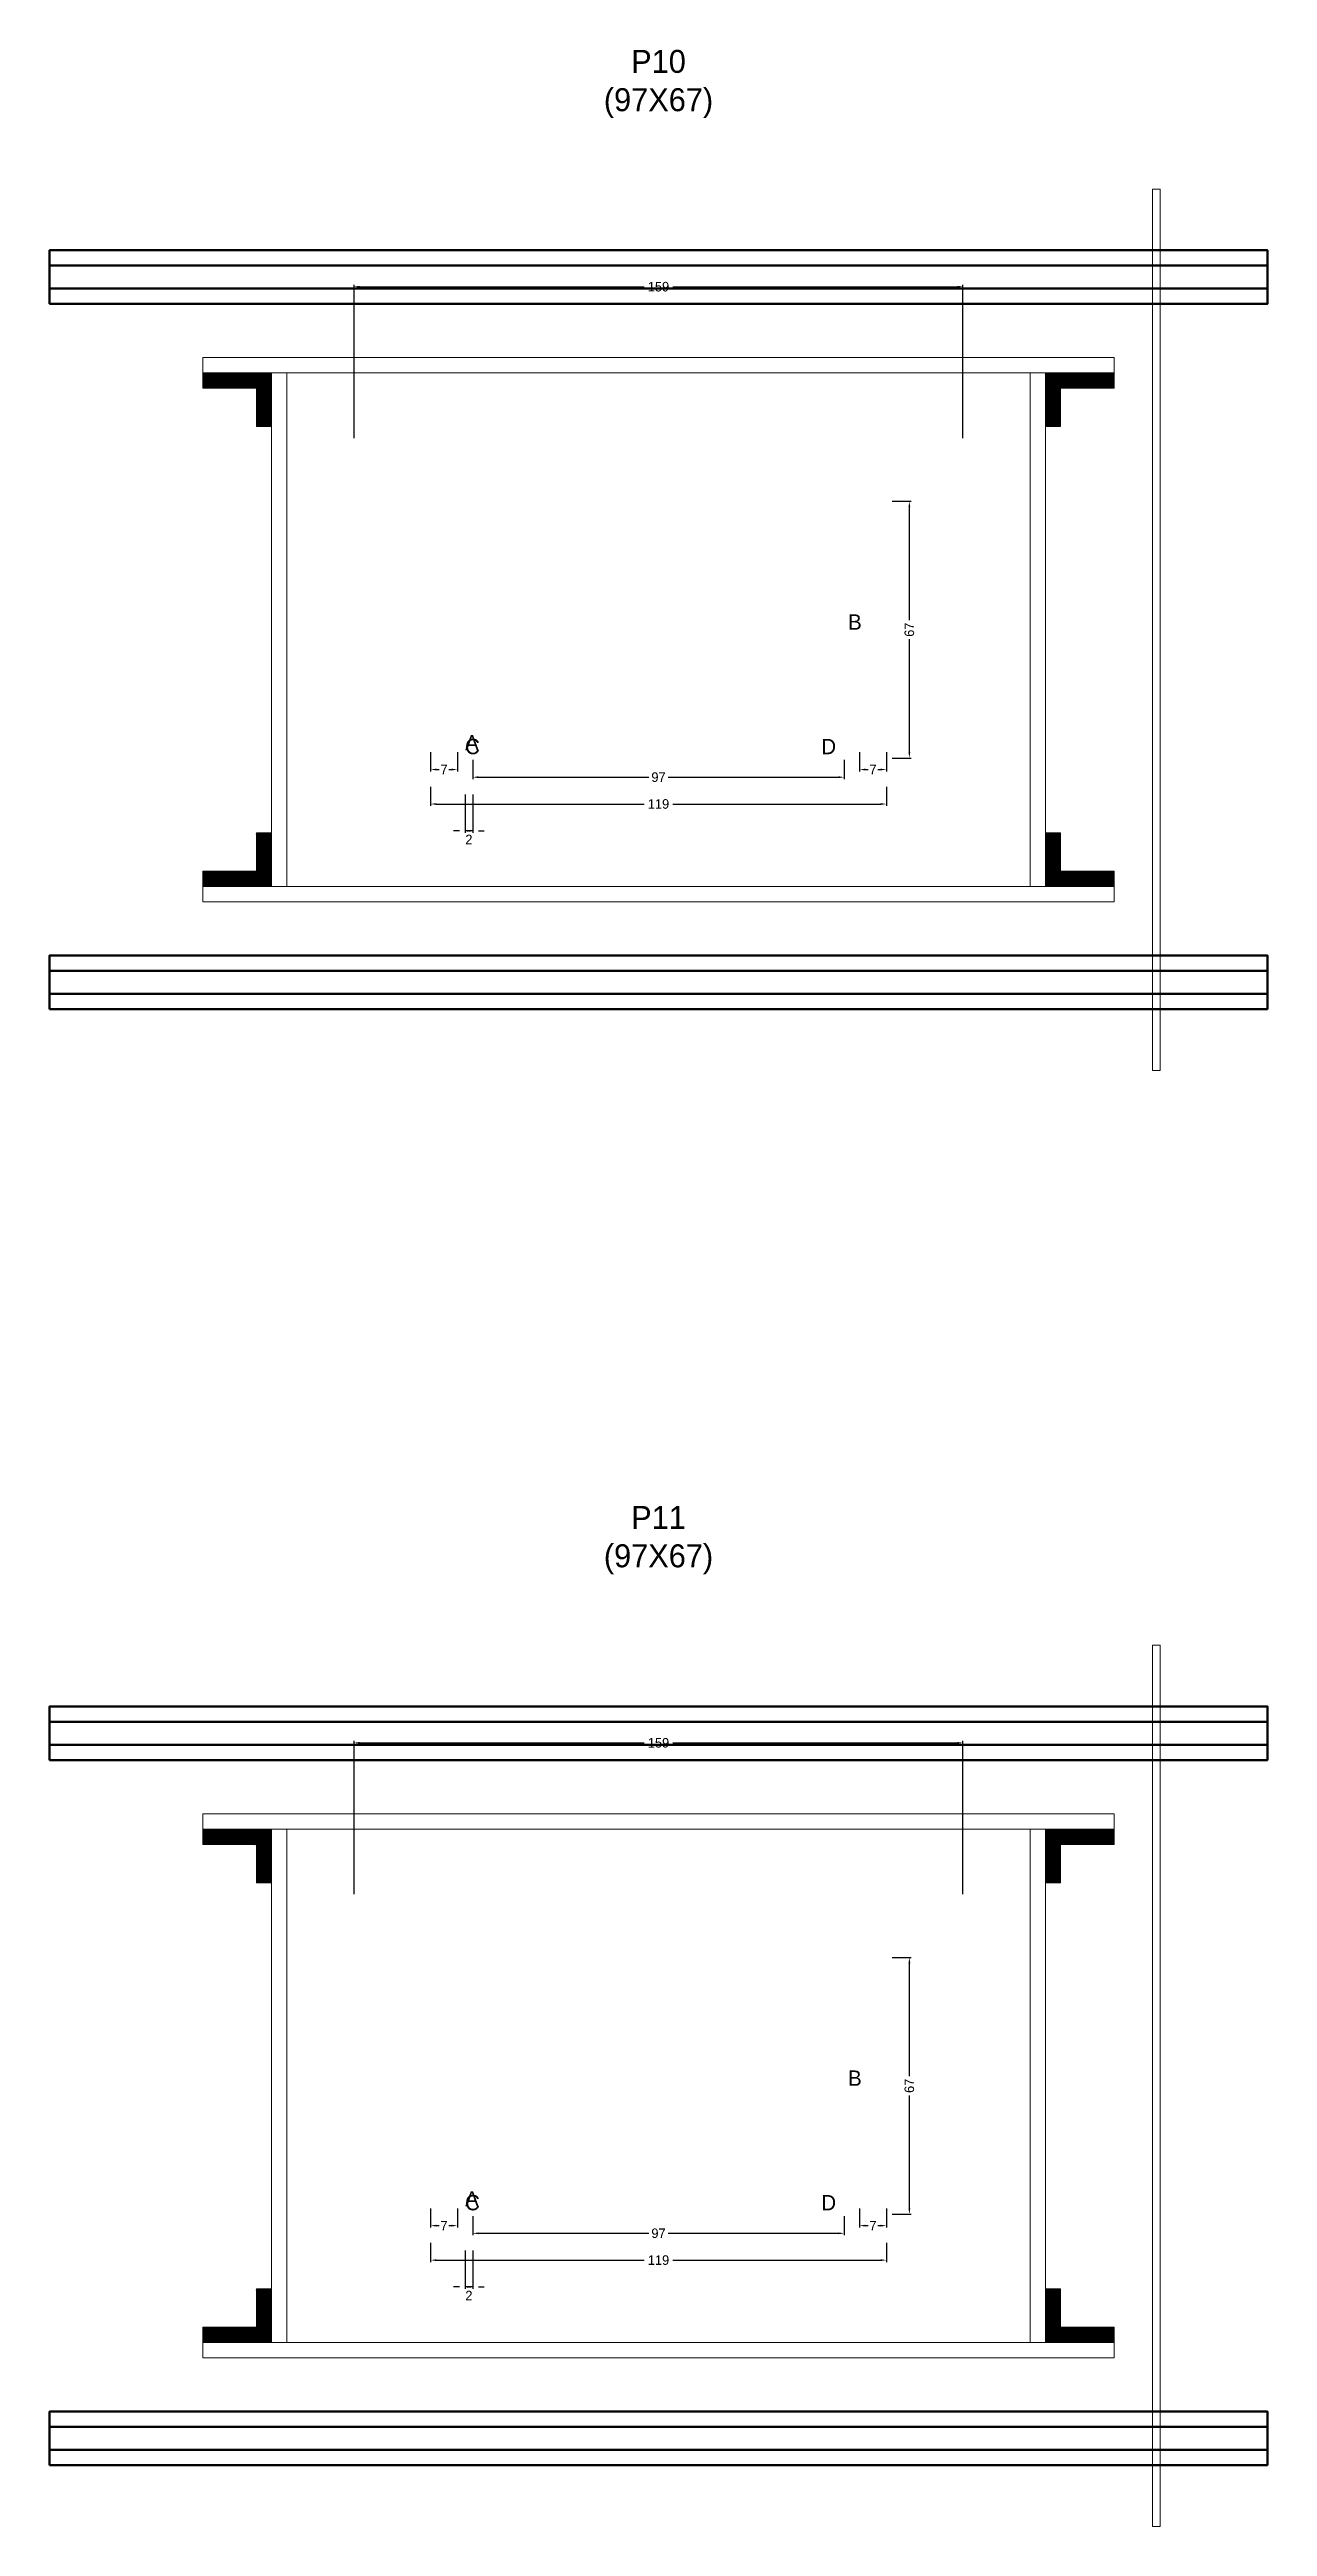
# Model space of a CAD drawing. Header units: centimetres. Extents: x -12000 to 4120, y -3806 to 2716.
# Drawn here: x -159 to 159, y -1115 to -469 of the extents above; entities that cross this region are included whole.
import ezdxf

# ---------------------------------------------------------------- set-up
doc = ezdxf.new("R2010")
doc.units = ezdxf.units.CM
for name, color, linetype in [('COTA', 241, 'Continuous'), ('GRAVATA', 224, 'Continuous'), ('Hachura', 251, 'Continuous'), ('NOMENCLATURA', 7, 'Continuous'), ('SARRAFO', 251, 'Continuous')]:
    doc.layers.add(name, color=color, linetype=linetype)
doc.dimstyles.new('cotax2', dxfattribs={"dimtxt": 2.5, "dimasz": 1.5, "dimexe": 0.5, "dimexo": 0.5, "dimgap": 0.5, "dimtad": 1, "dimcen": 2.5, "dimazin": 3, "dimtfac": 1, "dimtmove": 0, "dimatfit": 3})

msp = doc.modelspace()

# ---------------------------------------------------------------- texts
at = {"layer": 'NOMENCLATURA'}
for s, p in [('B', (49.5, -620)), ('A', (-50.5, -651.5)), ('C', (-50.5, -652.5)), ('D', (42.5, -652.5)), ('B', (49.5, -1000)), ('A', (-50.5, -1031.5)), ('C', (-50.5, -1032.5)), ('D', (42.5, -1032.5))]:
    msp.add_text(s, height=4, dxfattribs=at).set_placement(p)
at = {"layer": 'NOMENCLATURA', "char_height": 6, "attachment_point": 8}
for s, insert in [('P10\\P(97X67)', (0, -486.5)), ('P11\\P(97X67)', (0, -866.5))]:
    msp.add_mtext(s, dxfattribs=dict(at, insert=insert))

# ---------------------------------------------------------------- blocks, each defined once
blk = doc.blocks.new('_CLOSEDFILLED')
at = {"color": 0, "linetype": 'BYBLOCK'}
blk.add_solid([(-1, 0.16), (0, 0), (-1, -0.16)], dxfattribs=at)
blk = doc.blocks.new('*D92')
for p, q in [((-59.5, -1041), (-59.5, -1046)), ((-58, -1045.5), (-3.75, -1045.5)), ((3.75, -1045.5), (58, -1045.5)), ((59.5, -1041), (59.5, -1046))]:
    blk.add_line(p, q)
at = {"layer": 'Defpoints'}
for p in [(-59.5, -1040.5), (59.5, -1040.5), (-59.5, -1045.5)]:
    blk.add_point(p, dxfattribs=at)
at = {"layer": 'COTA', "xscale": 1.5, "yscale": 1.5, "rotation": 180}
blk.add_blockref('_CLOSEDFILLED', (-59.5, -1045.5), dxfattribs=at)
at = {"layer": 'COTA', "xscale": 1.5, "yscale": 1.5}
blk.add_blockref('_CLOSEDFILLED', (59.5, -1045.5), dxfattribs=at)
at = {"layer": 'COTA', "insert": (0, -1045.5), "char_height": 2.5, "attachment_point": 5}
blk.add_mtext('119', dxfattribs=at)
blk = doc.blocks.new('*D93')
for p, q in [((-48.5, -1034), (-48.5, -1039)), ((48.5, -1034), (48.5, -1039)), ((-47, -1038.5), (-2.5, -1038.5)), ((2.5, -1038.5), (47, -1038.5))]:
    blk.add_line(p, q)
at = {"layer": 'Defpoints'}
for p in [(-48.5, -1033.5), (48.5, -1033.5), (-48.5, -1038.5)]:
    blk.add_point(p, dxfattribs=at)
at = {"layer": 'COTA', "xscale": 1.5, "yscale": 1.5, "rotation": 180}
blk.add_blockref('_CLOSEDFILLED', (-48.5, -1038.5), dxfattribs=at)
at = {"layer": 'COTA', "xscale": 1.5, "yscale": 1.5}
blk.add_blockref('_CLOSEDFILLED', (48.5, -1038.5), dxfattribs=at)
at = {"layer": 'COTA', "insert": (0, -1038.5), "char_height": 2.5, "attachment_point": 5}
blk.add_mtext('97', dxfattribs=at)
blk = doc.blocks.new('*D94')
for p, q in [((61, -966.5), (66, -966.5)), ((65.5, -997.5), (65.5, -968)), ((65.5, -1032), (65.5, -1002.5)), ((61, -1033.5), (66, -1033.5))]:
    blk.add_line(p, q)
at = {"layer": 'Defpoints'}
for p in [(60.5, -966.5), (60.5, -1033.5), (65.5, -1033.5)]:
    blk.add_point(p, dxfattribs=at)
at = {"layer": 'COTA', "xscale": 1.5, "yscale": 1.5}
for p, rotation in [((65.5, -966.5), 90), ((65.5, -1033.5), 270)]:
    blk.add_blockref('_CLOSEDFILLED', p, dxfattribs=dict(at, rotation=rotation))
at = {"layer": 'COTA', "insert": (65.5, -1000), "char_height": 2.5, "attachment_point": 5, "rotation": 90}
blk.add_mtext('67', dxfattribs=at)
blk = doc.blocks.new('*D95')
for p, q in [((-59.5, -1032), (-59.5, -1037)), ((-52.5, -1032), (-52.5, -1037)), ((-58, -1036.5), (-57.25, -1036.5)), ((-54.75, -1036.5), (-54, -1036.5))]:
    blk.add_line(p, q)
at = {"layer": 'Defpoints'}
for p in [(-59.5, -1031.5), (-52.5, -1031.5), (-59.5, -1036.5)]:
    blk.add_point(p, dxfattribs=at)
at = {"layer": 'COTA', "xscale": 1.5, "yscale": 1.5, "rotation": 180}
blk.add_blockref('_CLOSEDFILLED', (-59.5, -1036.5), dxfattribs=at)
at = {"layer": 'COTA', "xscale": 1.5, "yscale": 1.5}
blk.add_blockref('_CLOSEDFILLED', (-52.5, -1036.5), dxfattribs=at)
at = {"layer": 'COTA', "insert": (-56, -1036.5), "char_height": 2.5, "attachment_point": 5}
blk.add_mtext('7', dxfattribs=at)
blk = doc.blocks.new('*D96')
for p, q in [((52.5, -1032), (52.5, -1037)), ((59.5, -1032), (59.5, -1037)), ((54, -1036.5), (54.75, -1036.5)), ((57.25, -1036.5), (58, -1036.5))]:
    blk.add_line(p, q)
at = {"layer": 'Defpoints'}
for p in [(52.5, -1031.5), (59.5, -1031.5), (52.5, -1036.5)]:
    blk.add_point(p, dxfattribs=at)
at = {"layer": 'COTA', "xscale": 1.5, "yscale": 1.5, "rotation": 180}
blk.add_blockref('_CLOSEDFILLED', (52.5, -1036.5), dxfattribs=at)
at = {"layer": 'COTA', "xscale": 1.5, "yscale": 1.5}
blk.add_blockref('_CLOSEDFILLED', (59.5, -1036.5), dxfattribs=at)
at = {"layer": 'COTA', "insert": (56, -1036.5), "char_height": 2.5, "attachment_point": 5}
blk.add_mtext('7', dxfattribs=at)
blk = doc.blocks.new('*D97')
for p, q in [((-79.5, -950), (-79.5, -910)), ((-78, -910.5), (-3.75, -910.5)), ((3.75, -910.5), (78, -910.5)), ((79.5, -950), (79.5, -910))]:
    blk.add_line(p, q)
at = {"layer": 'Defpoints'}
for p in [(-79.5, -910.5), (-79.5, -950.5), (79.5, -950.5)]:
    blk.add_point(p, dxfattribs=at)
at = {"layer": 'COTA', "xscale": 1.5, "yscale": 1.5, "rotation": 180}
blk.add_blockref('_CLOSEDFILLED', (-79.5, -910.5), dxfattribs=at)
at = {"layer": 'COTA', "xscale": 1.5, "yscale": 1.5}
blk.add_blockref('_CLOSEDFILLED', (79.5, -910.5), dxfattribs=at)
at = {"layer": 'COTA', "insert": (0, -910.5), "char_height": 2.5, "attachment_point": 5}
blk.add_mtext('159', dxfattribs=at)
blk = doc.blocks.new('*D66')
for p, q in [((-59.5, -661), (-59.5, -666)), ((-58, -665.5), (-3.75, -665.5)), ((3.75, -665.5), (58, -665.5)), ((59.5, -661), (59.5, -666))]:
    blk.add_line(p, q)
at = {"layer": 'Defpoints'}
for p in [(-59.5, -660.5), (-59.5, -665.5), (59.5, -660.5)]:
    blk.add_point(p, dxfattribs=at)
at = {"layer": 'COTA', "xscale": 1.5, "yscale": 1.5, "rotation": 180}
blk.add_blockref('_CLOSEDFILLED', (-59.5, -665.5), dxfattribs=at)
at = {"layer": 'COTA', "xscale": 1.5, "yscale": 1.5}
blk.add_blockref('_CLOSEDFILLED', (59.5, -665.5), dxfattribs=at)
at = {"layer": 'COTA', "insert": (0, -665.5), "char_height": 2.5, "attachment_point": 5}
blk.add_mtext('119', dxfattribs=at)
blk = doc.blocks.new('*D67')
for p, q in [((-48.5, -654), (-48.5, -659)), ((-47, -658.5), (-2.5, -658.5)), ((2.5, -658.5), (47, -658.5)), ((48.5, -654), (48.5, -659))]:
    blk.add_line(p, q)
at = {"layer": 'Defpoints'}
for p in [(-48.5, -653.5), (-48.5, -658.5), (48.5, -653.5)]:
    blk.add_point(p, dxfattribs=at)
at = {"layer": 'COTA', "xscale": 1.5, "yscale": 1.5, "rotation": 180}
blk.add_blockref('_CLOSEDFILLED', (-48.5, -658.5), dxfattribs=at)
at = {"layer": 'COTA', "xscale": 1.5, "yscale": 1.5}
blk.add_blockref('_CLOSEDFILLED', (48.5, -658.5), dxfattribs=at)
at = {"layer": 'COTA', "insert": (0, -658.5), "char_height": 2.5, "attachment_point": 5}
blk.add_mtext('97', dxfattribs=at)
blk = doc.blocks.new('*D68')
for p, q in [((61, -586.5), (66, -586.5)), ((65.5, -617.5), (65.5, -588)), ((65.5, -652), (65.5, -622.5)), ((61, -653.5), (66, -653.5))]:
    blk.add_line(p, q)
at = {"layer": 'Defpoints'}
for p in [(60.5, -586.5), (60.5, -653.5), (65.5, -653.5)]:
    blk.add_point(p, dxfattribs=at)
at = {"layer": 'COTA', "xscale": 1.5, "yscale": 1.5}
for p, rotation in [((65.5, -586.5), 90), ((65.5, -653.5), 270)]:
    blk.add_blockref('_CLOSEDFILLED', p, dxfattribs=dict(at, rotation=rotation))
at = {"layer": 'COTA', "insert": (65.5, -620), "char_height": 2.5, "attachment_point": 5, "rotation": 90}
blk.add_mtext('67', dxfattribs=at)
blk = doc.blocks.new('*D69')
for p, q in [((-59.5, -652), (-59.5, -657)), ((-52.5, -652), (-52.5, -657)), ((-58, -656.5), (-57.25, -656.5)), ((-54.75, -656.5), (-54, -656.5))]:
    blk.add_line(p, q)
at = {"layer": 'Defpoints'}
for p in [(-59.5, -651.5), (-52.5, -651.5), (-59.5, -656.5)]:
    blk.add_point(p, dxfattribs=at)
at = {"layer": 'COTA', "xscale": 1.5, "yscale": 1.5, "rotation": 180}
blk.add_blockref('_CLOSEDFILLED', (-59.5, -656.5), dxfattribs=at)
at = {"layer": 'COTA', "xscale": 1.5, "yscale": 1.5}
blk.add_blockref('_CLOSEDFILLED', (-52.5, -656.5), dxfattribs=at)
at = {"layer": 'COTA', "insert": (-56, -656.5), "char_height": 2.5, "attachment_point": 5}
blk.add_mtext('7', dxfattribs=at)
blk = doc.blocks.new('*D70')
for p, q in [((52.5, -652), (52.5, -657)), ((59.5, -652), (59.5, -657)), ((54, -656.5), (54.75, -656.5)), ((57.25, -656.5), (58, -656.5))]:
    blk.add_line(p, q)
at = {"layer": 'Defpoints'}
for p in [(52.5, -651.5), (59.5, -651.5), (52.5, -656.5)]:
    blk.add_point(p, dxfattribs=at)
at = {"layer": 'COTA', "xscale": 1.5, "yscale": 1.5, "rotation": 180}
blk.add_blockref('_CLOSEDFILLED', (52.5, -656.5), dxfattribs=at)
at = {"layer": 'COTA', "xscale": 1.5, "yscale": 1.5}
blk.add_blockref('_CLOSEDFILLED', (59.5, -656.5), dxfattribs=at)
at = {"layer": 'COTA', "insert": (56, -656.5), "char_height": 2.5, "attachment_point": 5}
blk.add_mtext('7', dxfattribs=at)
blk = doc.blocks.new('*D71')
for p, q in [((-79.5, -570), (-79.5, -530)), ((79.5, -570), (79.5, -530)), ((-78, -530.5), (-3.75, -530.5)), ((3.75, -530.5), (78, -530.5))]:
    blk.add_line(p, q)
at = {"layer": 'Defpoints'}
for p in [(-79.5, -530.5), (-79.5, -570.5), (79.5, -570.5)]:
    blk.add_point(p, dxfattribs=at)
at = {"layer": 'COTA', "xscale": 1.5, "yscale": 1.5, "rotation": 180}
blk.add_blockref('_CLOSEDFILLED', (-79.5, -530.5), dxfattribs=at)
at = {"layer": 'COTA', "xscale": 1.5, "yscale": 1.5}
blk.add_blockref('_CLOSEDFILLED', (79.5, -530.5), dxfattribs=at)
at = {"layer": 'COTA', "insert": (0, -530.5), "char_height": 2.5, "attachment_point": 5}
blk.add_mtext('159', dxfattribs=at)

# ---------------------------------------------------------------- dimensions: what is measured, and where the dimension line sits
at = {"layer": 'COTA'}
for base, p1, p2, picture, middle in [((-79.5, -530.5), (-79.5, -570.5), (79.5, -570.5), '*D71', (0, -530.5)), ((-59.5, -656.5), (-59.5, -651.5), (-52.5, -651.5), '*D69', (-56, -656.5)), ((52.5, -656.5), (52.5, -651.5), (59.5, -651.5), '*D70', (56, -656.5)), ((-48.5, -658.5), (-48.5, -653.5), (48.5, -653.5), '*D67', (0, -658.5)), ((-59.5, -665.5), (-59.5, -660.5), (59.5, -660.5), '*D66', (0, -665.5)), ((-79.5, -910.5), (-79.5, -950.5), (79.5, -950.5), '*D97', (0, -910.5)), ((-59.5, -1036.5), (-59.5, -1031.5), (-52.5, -1031.5), '*D95', (-56, -1036.5)), ((-48.5, -1038.5), (-48.5, -1033.5), (48.5, -1033.5), '*D93', (0, -1038.5)), ((52.5, -1036.5), (52.5, -1031.5), (59.5, -1031.5), '*D96', (56, -1036.5)), ((-59.5, -1045.5), (-59.5, -1040.5), (59.5, -1040.5), '*D92', (0, -1045.5))]:
    dim = msp.add_linear_dim(base=base, p1=p1, p2=p2, dimstyle='cotax2', dxfattribs=at)
    dim.commit()
    dim.dimension.update_dxf_attribs({"geometry": picture, "text_midpoint": middle})
for base, p1, p2, picture, middle in [((65.5, -653.5), (60.5, -653.5), (60.5, -586.5), '*D68', (65.5, -620)), ((65.5, -1033.5), (60.5, -1033.5), (60.5, -966.5), '*D94', (65.5, -1000))]:
    dim = msp.add_linear_dim(base=base, p1=p1, p2=p2, angle=90, dimstyle='cotax2', dxfattribs=at)
    dim.commit()
    dim.dimension.update_dxf_attribs({"geometry": picture, "text_midpoint": middle})
for base, p1, p2 in [((-48.5, -672.5), (-48.5, -662.5), (-50.5, -662.5)), ((-48.5, -1052.5), (-48.5, -1042.5), (-50.5, -1042.5))]:
    msp.add_linear_dim(base=base, p1=p1, p2=p2, dimstyle='cotax2', dxfattribs=at).render()

# ---------------------------------------------------------------- hatches: boundary and pattern name
at = {"layer": 'SARRAFO'}
h = msp.add_hatch(dxfattribs=at)
h.set_pattern_fill('SOLID', scale=2)
h.paths.add_polyline_path([(-119, -557), (-105, -557), (-105, -553), (-119, -553)])
h = msp.add_hatch(dxfattribs=at)
h.set_pattern_fill('SOLID', scale=2)
h.paths.add_polyline_path([(-105, -567), (-101, -567), (-101, -553), (-105, -553)])
h = msp.add_hatch(dxfattribs=at)
h.set_pattern_fill('SOLID', scale=2)
h.paths.add_polyline_path([(101, -567), (105, -567), (105, -553), (101, -553)])
h = msp.add_hatch(dxfattribs=at)
h.set_pattern_fill('SOLID', scale=2)
h.paths.add_polyline_path([(105, -557), (119, -557), (119, -553), (105, -553)])
h = msp.add_hatch(dxfattribs=at)
h.set_pattern_fill('SOLID', scale=2)
h.paths.add_polyline_path([(-105, -687), (-101, -687), (-101, -673), (-105, -673)])
h = msp.add_hatch(dxfattribs=at)
h.set_pattern_fill('SOLID', scale=2)
h.paths.add_polyline_path([(101, -687), (105, -687), (105, -673), (101, -673)])
h = msp.add_hatch(dxfattribs=at)
h.set_pattern_fill('SOLID', scale=2)
h.paths.add_polyline_path([(-119, -687), (-105, -687), (-105, -683), (-119, -683)])
h = msp.add_hatch(dxfattribs=at)
h.set_pattern_fill('SOLID', scale=2)
h.paths.add_polyline_path([(105, -687), (119, -687), (119, -683), (105, -683)])
h = msp.add_hatch(dxfattribs=at)
h.set_pattern_fill('SOLID', scale=2)
h.paths.add_polyline_path([(-119, -937), (-105, -937), (-105, -933), (-119, -933)])
h = msp.add_hatch(dxfattribs=at)
h.set_pattern_fill('SOLID', scale=2)
h.paths.add_polyline_path([(-105, -947), (-101, -947), (-101, -933), (-105, -933)])
h = msp.add_hatch(dxfattribs=at)
h.set_pattern_fill('SOLID', scale=2)
h.paths.add_polyline_path([(101, -947), (105, -947), (105, -933), (101, -933)])
h = msp.add_hatch(dxfattribs=at)
h.set_pattern_fill('SOLID', scale=2)
h.paths.add_polyline_path([(105, -937), (119, -937), (119, -933), (105, -933)])
h = msp.add_hatch(dxfattribs=at)
h.set_pattern_fill('SOLID', scale=2)
h.paths.add_polyline_path([(-105, -1067), (-101, -1067), (-101, -1053), (-105, -1053)])
h = msp.add_hatch(dxfattribs=at)
h.set_pattern_fill('SOLID', scale=2)
h.paths.add_polyline_path([(101, -1067), (105, -1067), (105, -1053), (101, -1053)])
h = msp.add_hatch(dxfattribs=at)
h.set_pattern_fill('SOLID', scale=2)
h.paths.add_polyline_path([(-119, -1067), (-105, -1067), (-105, -1063), (-119, -1063)])
h = msp.add_hatch(dxfattribs=at)
h.set_pattern_fill('SOLID', scale=2)
h.paths.add_polyline_path([(105, -1067), (119, -1067), (119, -1063), (105, -1063)])

# ---------------------------------------------------------------- linework, layer by layer
at = {"layer": 'GRAVATA', "lineweight": 50}
for points in [[(-159, -535), (159, -535), (159, -521), (-159, -521)], [(-159, -531), (159, -531), (159, -525), (-159, -525)], [(-159, -719), (159, -719), (159, -705), (-159, -705)], [(-159, -715), (159, -715), (159, -709), (-159, -709)], [(-159, -915), (159, -915), (159, -901), (-159, -901)], [(-159, -911), (159, -911), (159, -905), (-159, -905)], [(-159, -1099), (159, -1099), (159, -1085), (-159, -1085)], [(-159, -1095), (159, -1095), (159, -1089), (-159, -1089)]]:
    msp.add_lwpolyline(points, close=True, dxfattribs=at)
at = {"layer": 'Hachura', "lineweight": 13}
for points in [[(129, -735), (131, -735), (131, -505), (129, -505)], [(129, -1115), (131, -1115), (131, -885), (129, -885)]]:
    msp.add_lwpolyline(points, close=True, dxfattribs=at)
at = {"layer": 'Hachura', "lineweight": 18}
for points in [[(-119, -553), (119, -553), (119, -549), (-119, -549)], [(-101, -687), (-97, -687), (-97, -553), (-101, -553)], [(97, -687), (101, -687), (101, -553), (97, -553)], [(-119, -691), (119, -691), (119, -687), (-119, -687)], [(-119, -933), (119, -933), (119, -929), (-119, -929)], [(-101, -1067), (-97, -1067), (-97, -933), (-101, -933)], [(97, -1067), (101, -1067), (101, -933), (97, -933)], [(-119, -1071), (119, -1071), (119, -1067), (-119, -1067)]]:
    msp.add_lwpolyline(points, close=True, dxfattribs=at)
at = {"layer": 'SARRAFO', "lineweight": 13}
for points in [[(-119, -557), (-105, -557), (-105, -553), (-119, -553)], [(-105, -567), (-101, -567), (-101, -553), (-105, -553)], [(101, -567), (105, -567), (105, -553), (101, -553)], [(105, -557), (119, -557), (119, -553), (105, -553)], [(-105, -687), (-101, -687), (-101, -673), (-105, -673)], [(101, -687), (105, -687), (105, -673), (101, -673)], [(-119, -687), (-105, -687), (-105, -683), (-119, -683)], [(105, -687), (119, -687), (119, -683), (105, -683)], [(-119, -937), (-105, -937), (-105, -933), (-119, -933)], [(-105, -947), (-101, -947), (-101, -933), (-105, -933)], [(101, -947), (105, -947), (105, -933), (101, -933)], [(105, -937), (119, -937), (119, -933), (105, -933)], [(-105, -1067), (-101, -1067), (-101, -1053), (-105, -1053)], [(101, -1067), (105, -1067), (105, -1053), (101, -1053)], [(-119, -1067), (-105, -1067), (-105, -1063), (-119, -1063)], [(105, -1067), (119, -1067), (119, -1063), (105, -1063)]]:
    msp.add_lwpolyline(points, close=True, dxfattribs=at)

msp.set_redraw_order([(e.dxf.handle, doc.entitydb.next_handle()) for e in msp.query("TEXT MTEXT ATTDEF DIMENSION ARC_DIMENSION")])  # texts and dimensions are drawn at this point

doc.saveas('drawing.dxf')
